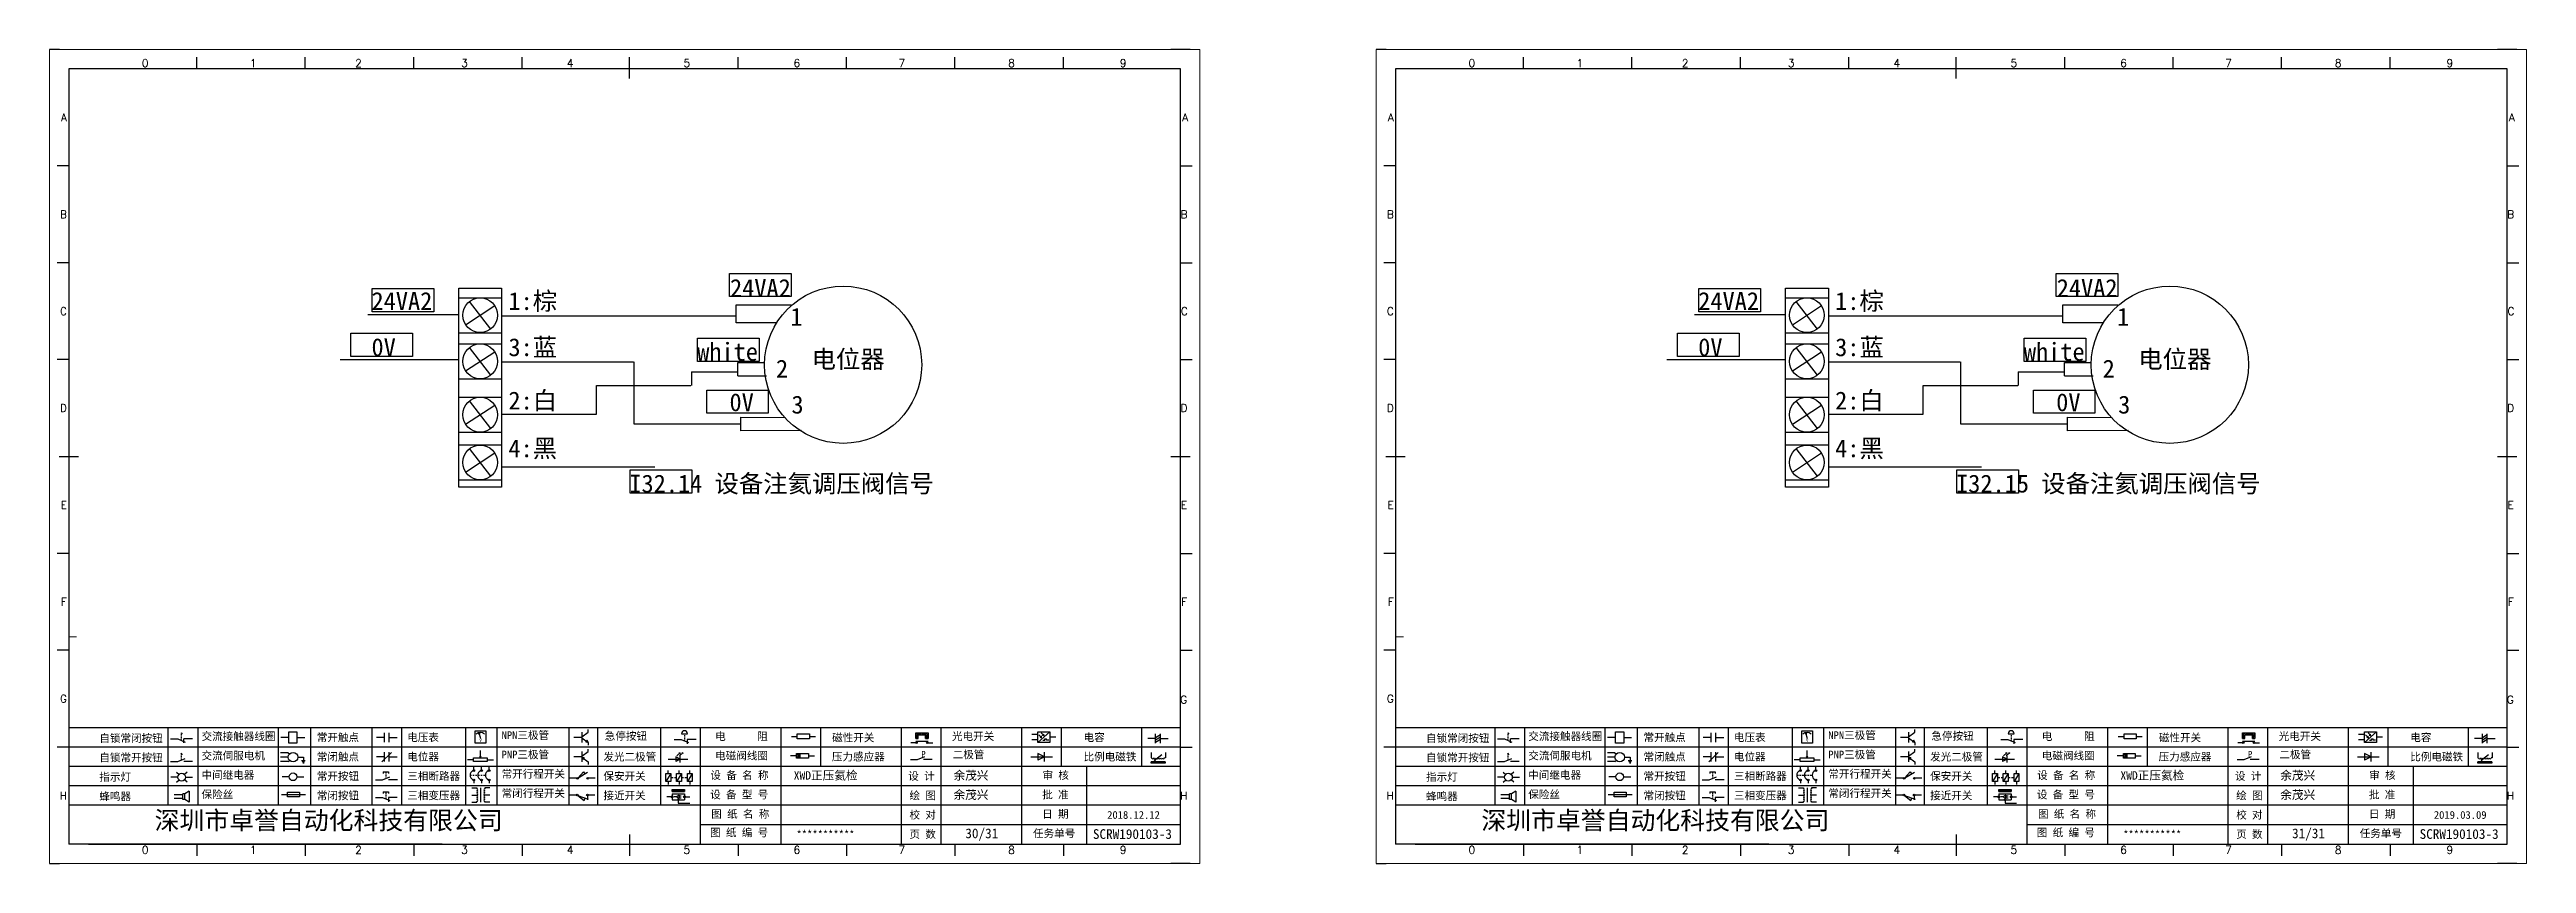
# Model space of a CAD drawing. Header units: millimetres. Extents: x -300 to 54435, y -106 to 60527.
# Drawn here: x 845 to 1484, y 330 to 540 of the extents above; entities that cross this region are included whole.
import ezdxf
from ezdxf.enums import TextEntityAlignment as Align

# ---------------------------------------------------------------- set-up
doc = ezdxf.new("R2010")
doc.units = ezdxf.units.MM
doc.layers.add('AE_BOR', color=1, linetype='Continuous')
doc.styles.get("Standard").update_dxf_attribs({"font": ''})
doc.styles.add('WD', font='romans.shx', dxfattribs={"width": 0.8, "bigfont": 'gbcbig.shx'})
doc.styles.add('汉字', font='')
doc.styles.get('Standard').set_extended_font_data('SimSun')
doc.styles.get('汉字').set_extended_font_data('新宋体')

msp = doc.modelspace()

# ---------------------------------------------------------------- texts
for s, height, p in [('24VA2', 4.6149, (1020.257, 476.016)), ('24VA2', 4.6149, (1362.826, 476.016)), ('24VA2', 4.6149, (927.687, 472.659)), ('1:棕', 4.6149, (963.042, 472.659)), ('24VA2', 4.6149, (1270.257, 472.659)), ('1:棕', 4.6149, (1305.612, 472.659)), ('1', 4.615, (1035.832, 468.585)), ('1', 4.615, (1378.402, 468.585)), ('0V', 4.6149, (927.687, 460.753)), ('3:蓝', 4.6149, (963.042, 460.739)), ('white', 4.6149, (1011.766, 459.572)), ('电位器', 4.6149, (1041.319, 457.666)), ('0V', 4.6149, (1270.257, 460.753)), ('3:蓝', 4.6149, (1305.612, 460.739)), ('white', 4.6149, (1354.335, 459.572)), ('电位器', 4.6149, (1383.888, 457.666)), ('2', 4.615, (1032.125, 455.204)), ('2', 4.615, (1374.694, 455.204)), ('2:白', 4.6149, (963.042, 446.988)), ('0V', 4.6149, (1020.126, 446.541)), ('3', 4.615, (1036.119, 445.93)), ('2:白', 4.6149, (1305.612, 446.988)), ('0V', 4.6149, (1362.695, 446.541)), ('3', 4.615, (1378.689, 445.93)), ('4:黑', 4.6149, (963.042, 434.659)), ('4:黑', 4.6149, (1305.612, 434.659)), ('I32.14 设备注氦调压阀信号', 4.61489, (994.266, 425.553)), ('I32.15 设备注氦调压阀信号', 4.61489, (1336.835, 425.553)), ('30/31', 2.5, (1081.019, 336.36)), ('31/31', 2.5, (1423.588, 336.36))]:
    msp.add_text(s, height=height).set_placement(p)
at = {"color": 7, "char_height": 2, "attachment_point": 1, "style": '汉字'}
for s, insert in [('{\\fKaiTi_GB2312|b0|i0|c134|p49;自锁常闭按钮}', (857.411, 363.163)), ('{\\fKaiTi_GB2312|b0|i0|c134|p49;自锁常开按钮}', (857.411, 358.163)), ('{\\fKaiTi_GB2312|b0|i0|c134|p49;交流接触器线圈}', (883.805, 363.657)), ('{\\fKaiTi_GB2312|b0|i0|c134|p49;交流伺服电机}', (883.805, 358.657)), ('{\\fKaiTi_GB2312|b0|i0|c134|p49;常开触点}', (913.558, 363.37)), ('{\\fKaiTi_GB2312|b0|i0|c134|p49;常闭触点}', (913.558, 358.37)), ('{\\fKaiTi_GB2312|b0|i0|c134|p49;电压表}', (936.918, 363.379)), ('{\\fKaiTi_GB2312|b0|i0|c134|p49;电位器}', (936.918, 358.379)), ('{\\fKaiTi_GB2312|b0|i0|c134|p49;NPN三极管}', (961.284, 363.94)), ('{\\fKaiTi_GB2312|b0|i0|c134|p49;PNP三极管}', (961.284, 358.94)), ('{\\fKaiTi_GB2312|b0|i0|c134|p49;发光二极管}', (987.573, 358.369)), ('{\\fKaiTi_GB2312|b0|i0|c134|p49;急停按钮}', (987.906, 363.728)), ('{\\fKaiTi_GB2312|b0|i0|c134|p49;电      阻}', (1016.413, 363.655)), ('{\\fKaiTi_GB2312|b0|i0|c134|p49;电磁阀线圈}', (1016.413, 358.655)), ('{\\fKaiTi_GB2312|b0|i0|c134|p49;压力感应器}', (1046.57, 358.379)), ('{\\fKaiTi_GB2312|b0|i0|c134|p49;磁性开关}', (1046.623, 363.319)), ('{\\fKaiTi_GB2312|b0|i0|c134|p49;光电开关}', (1077.574, 363.657)), ('{\\fKaiTi_GB2312|b0|i0|c134|p49;二极管}', (1077.756, 358.94)), ('{\\fKaiTi_GB2312|b0|i0|c134|p49;比例电磁铁}', (1111.55, 358.369)), ('{\\fKaiTi_GB2312|b0|i0|c134|p49;电容}', (1111.55, 363.369)), ('{\\fKaiTi_GB2312|b0|i0|c134|p49;自锁常闭按钮}', (1199.98, 363.163)), ('{\\fKaiTi_GB2312|b0|i0|c134|p49;自锁常开按钮}', (1199.98, 358.163)), ('{\\fKaiTi_GB2312|b0|i0|c134|p49;交流接触器线圈}', (1226.374, 363.657)), ('{\\fKaiTi_GB2312|b0|i0|c134|p49;交流伺服电机}', (1226.374, 358.657)), ('{\\fKaiTi_GB2312|b0|i0|c134|p49;常开触点}', (1256.128, 363.37)), ('{\\fKaiTi_GB2312|b0|i0|c134|p49;常闭触点}', (1256.128, 358.37)), ('{\\fKaiTi_GB2312|b0|i0|c134|p49;电压表}', (1279.488, 363.379)), ('{\\fKaiTi_GB2312|b0|i0|c134|p49;电位器}', (1279.488, 358.379)), ('{\\fKaiTi_GB2312|b0|i0|c134|p49;NPN三极管}', (1303.854, 363.94)), ('{\\fKaiTi_GB2312|b0|i0|c134|p49;PNP三极管}', (1303.854, 358.94)), ('{\\fKaiTi_GB2312|b0|i0|c134|p49;发光二极管}', (1330.143, 358.369)), ('{\\fKaiTi_GB2312|b0|i0|c134|p49;急停按钮}', (1330.476, 363.728)), ('{\\fKaiTi_GB2312|b0|i0|c134|p49;电      阻}', (1358.982, 363.655)), ('{\\fKaiTi_GB2312|b0|i0|c134|p49;电磁阀线圈}', (1358.982, 358.655)), ('{\\fKaiTi_GB2312|b0|i0|c134|p49;压力感应器}', (1389.14, 358.379)), ('{\\fKaiTi_GB2312|b0|i0|c134|p49;磁性开关}', (1389.193, 363.319)), ('{\\fKaiTi_GB2312|b0|i0|c134|p49;光电开关}', (1420.143, 363.657)), ('{\\fKaiTi_GB2312|b0|i0|c134|p49;二极管}', (1420.325, 358.94)), ('{\\fKaiTi_GB2312|b0|i0|c134|p49;比例电磁铁}', (1454.119, 358.369)), ('{\\fKaiTi_GB2312|b0|i0|c134|p49;电容}', (1454.119, 363.369)), ('{\\fKaiTi_GB2312|b0|i0|c134|p49;指示灯}', (857.411, 353.163)), ('{\\fKaiTi_GB2312|b0|i0|c134|p49;中间继电器}', (883.805, 353.657)), ('{\\fKaiTi_GB2312|b0|i0|c134|p49;常开按钮}', (913.558, 353.37)), ('{\\fKaiTi_GB2312|b0|i0|c134|p49;三相断路器}', (936.918, 353.379)), ('{\\fKaiTi_GB2312|b0|i0|c134|p49;常开行程开关}', (961.284, 353.94)), ('{\\fKaiTi_GB2312|b0|i0|c134|p49;保安开关}', (987.573, 353.369)), ('{\\fKaiTi_GB2312|b0|i0|c134|p0;设 备 名 称}', (1015.205, 353.604)), ('{\\fKaiTi_GB2312|b0|i0|c134|p0;设 计}', (1066.272, 353.388)), ('{\\fKaiTi_GB2312|b0|i0|c134|p0;审 核}', (1100.94, 353.597)), ('{\\fKaiTi_GB2312|b0|i0|c134|p49;指示灯}', (1199.98, 353.163)), ('{\\fKaiTi_GB2312|b0|i0|c134|p49;中间继电器}', (1226.374, 353.657)), ('{\\fKaiTi_GB2312|b0|i0|c134|p49;常开按钮}', (1256.128, 353.37)), ('{\\fKaiTi_GB2312|b0|i0|c134|p49;三相断路器}', (1279.488, 353.379)), ('{\\fKaiTi_GB2312|b0|i0|c134|p49;常开行程开关}', (1303.854, 353.94)), ('{\\fKaiTi_GB2312|b0|i0|c134|p49;保安开关}', (1330.143, 353.369)), ('{\\fKaiTi_GB2312|b0|i0|c134|p0;设 备 名 称}', (1357.775, 353.604)), ('{\\fKaiTi_GB2312|b0|i0|c134|p0;设 计}', (1408.842, 353.388)), ('{\\fKaiTi_GB2312|b0|i0|c134|p0;审 核}', (1443.51, 353.597)), ('{\\fKaiTi_GB2312|b0|i0|c134|p49;蜂鸣器}', (857.411, 348.163)), ('{\\fKaiTi_GB2312|b0|i0|c134|p49;保险丝}', (883.805, 348.657)), ('{\\fKaiTi_GB2312|b0|i0|c134|p49;常闭按钮}', (913.558, 348.37)), ('{\\fKaiTi_GB2312|b0|i0|c134|p49;三相变压器}', (936.918, 348.379)), ('{\\fKaiTi_GB2312|b0|i0|c134|p49;常闭行程开关}', (961.284, 348.94)), ('{\\fKaiTi_GB2312|b0|i0|c134|p49;接近开关}', (987.573, 348.369)), ('{\\fKaiTi_GB2312|b0|i0|c134|p0;设 备 型 号}', (1015.131, 348.604)), ('{\\fKaiTi_GB2312|b0|i0|c134|p0;绘 图}', (1066.601, 348.388)), ('{\\fKaiTi_GB2312|b0|i0|c134|p0;批 准}', (1100.87, 348.597)), ('{\\fKaiTi_GB2312|b0|i0|c134|p49;蜂鸣器}', (1199.98, 348.163)), ('{\\fKaiTi_GB2312|b0|i0|c134|p49;保险丝}', (1226.374, 348.657)), ('{\\fKaiTi_GB2312|b0|i0|c134|p49;常闭按钮}', (1256.128, 348.37)), ('{\\fKaiTi_GB2312|b0|i0|c134|p49;三相变压器}', (1279.488, 348.379)), ('{\\fKaiTi_GB2312|b0|i0|c134|p49;常闭行程开关}', (1303.854, 348.94)), ('{\\fKaiTi_GB2312|b0|i0|c134|p49;接近开关}', (1330.143, 348.369)), ('{\\fKaiTi_GB2312|b0|i0|c134|p0;设 备 型 号}', (1357.7, 348.604)), ('{\\fKaiTi_GB2312|b0|i0|c134|p0;绘 图}', (1409.17, 348.388)), ('{\\fKaiTi_GB2312|b0|i0|c134|p0;批 准}', (1443.44, 348.597)), ('{\\fKaiTi_GB2312|b0|i0|c134|p0;图 纸 编 号}', (1015.116, 338.82)), ('{\\fKaiTi_GB2312|b0|i0|c134|p0;图 纸 名 称}', (1015.415, 343.604)), ('{\\fKaiTi_GB2312|b0|i0|c134|p0;校 对}', (1066.601, 343.388)), ('{\\fKaiTi_GB2312|b0|i0|c134|p0;日 期}', (1100.87, 343.597)), ('{\\fKaiTi_GB2312|b0|i0|c134|p0;图 纸 编 号}', (1357.686, 338.82)), ('{\\fKaiTi_GB2312|b0|i0|c134|p0;图 纸 名 称}', (1357.984, 343.604)), ('{\\fKaiTi_GB2312|b0|i0|c134|p0;校 对}', (1409.17, 343.388)), ('{\\fKaiTi_GB2312|b0|i0|c134|p0;日 期}', (1443.44, 343.597)), ('{\\fKaiTi_GB2312|b0|i0|c134|p0;页 数}', (1066.601, 338.388)), ('{\\fKaiTi_GB2312|b0|i0|c134|p0;任务单号}', (1098.494, 338.597)), ('{\\fKaiTi_GB2312|b0|i0|c134|p0;页 数}', (1409.17, 338.388)), ('{\\fKaiTi_GB2312|b0|i0|c134|p0;任务单号}', (1441.063, 338.597))]:
    msp.add_mtext(s, dxfattribs=dict(at, insert=insert))
at = {"color": 7}
for s, insert, char_height, width, attachment_point in [('{\\fKaiTi_GB2312|b0|i0|c134|p49;XWD\\fNSimSun|b0|i0|c134|p49;正}压氦检', (1036.698, 353.647), 2.2, 26.57668, 1), ('余茂兴', (1077.984, 353.647), 2.2, 15.31746, 1), ('{\\fKaiTi_GB2312|b0|i0|c134|p49;XWD\\fNSimSun|b0|i0|c134|p49;正}压氦检', (1379.268, 353.647), 2.2, 26.57668, 1), ('余茂兴', (1420.554, 353.647), 2.2, 15.31746, 1), ('余茂兴', (1077.984, 348.647), 2.2, 15.31746, 1), ('余茂兴', (1420.554, 348.647), 2.2, 15.31746, 1), ('{\\fKaiTi_GB2312|b0|i0|c134|p49;2018.12.12}', (1124.446, 342.348), 2, 24.21725, 5), ('{\\fKaiTi_GB2312|b0|i0|c134|p49;2019.03.09}', (1467.016, 342.348), 2, 24.21725, 5)]:
    msp.add_mtext(s, dxfattribs=dict(at, insert=insert, char_height=char_height, width=width, attachment_point=attachment_point))
at = {"color": 7, "lineweight": -2}
for s, insert, char_height, width, attachment_point in [('深圳市卓誉自动化科技有限公司', (871.688, 343.319), 4.70644, 96.11383, 1), ('深圳市卓誉自动化科技有限公司', (1214.257, 343.319), 4.70644, 96.11383, 1), ('{\\C256;***********}', (1044.912, 337.348), 2, 31.04816, 5), ('{\\C256;***********}', (1387.482, 337.348), 2, 31.04816, 5)]:
    msp.add_mtext(s, dxfattribs=dict(at, insert=insert, char_height=char_height, width=width, attachment_point=attachment_point))
at = {"char_height": 2.5, "attachment_point": 1}
for insert in [(1113.958, 338.682), (1456.527, 338.682)]:
    msp.add_mtext_dynamic_manual_height_columns('SCRW190103-3', width=16.39674, gutter_width=12.5, heights=[0], dxfattribs=dict(at, insert=insert))
at = {"layer": 'AE_BOR', "color": 7, "style": 'WD'}
for s, p in [('0', (869.221, 535.348)), ('1', (897.147, 535.348)), ('2', (924.297, 535.348)), ('3', (951.696, 535.348)), ('4', (978.997, 535.348)), ('5', (1009.146, 535.348)), ('6', (1037.491, 535.348)), ('7', (1064.589, 535.348)), ('8', (1092.919, 535.348)), ('9', (1121.783, 535.348)), ('0', (1211.791, 535.348)), ('1', (1239.716, 535.348)), ('2', (1266.866, 535.348)), ('3', (1294.266, 535.348)), ('4', (1321.567, 535.348)), ('5', (1351.716, 535.348)), ('6', (1380.061, 535.348)), ('7', (1407.158, 535.348)), ('8', (1435.488, 535.348)), ('9', (1464.352, 535.348)), ('0', (869.221, 332.348)), ('1', (897.147, 332.348)), ('2', (924.297, 332.348)), ('3', (951.696, 332.348)), ('4', (978.997, 332.348)), ('5', (1009.146, 332.348)), ('6', (1037.491, 332.348)), ('7', (1064.589, 332.348)), ('8', (1092.919, 332.348)), ('9', (1121.783, 332.348)), ('0', (1211.791, 332.348)), ('1', (1239.716, 332.348)), ('2', (1266.866, 332.348)), ('3', (1294.266, 332.348)), ('4', (1321.567, 332.348)), ('5', (1351.716, 332.348)), ('6', (1380.061, 332.348)), ('7', (1407.158, 332.348)), ('8', (1435.488, 332.348)), ('9', (1464.352, 332.348))]:
    msp.add_text(s, height=2, dxfattribs=at).set_placement(p, align=Align.CENTER)
for s, p in [('A', (849.055, 522.348)), ('A', (1138.578, 522.348)), ('A', (1191.624, 522.348)), ('A', (1481.148, 522.348)), ('B', (849.055, 497.348)), ('B', (1138.388, 497.348)), ('B', (1191.624, 497.348)), ('B', (1480.957, 497.348)), ('C', (849.055, 472.348)), ('C', (1138.483, 472.348)), ('C', (1191.624, 472.348)), ('C', (1481.053, 472.348)), ('D', (849.055, 447.348)), ('D', (1138.388, 447.348)), ('D', (1191.624, 447.348)), ('D', (1480.957, 447.348)), ('E', (849.055, 422.348)), ('E', (1138.293, 422.348)), ('E', (1191.624, 422.348)), ('E', (1480.862, 422.348)), ('F', (849.055, 397.348)), ('F', (1138.293, 397.348)), ('F', (1138.293, 397.348)), ('F', (1191.624, 397.348)), ('F', (1480.862, 397.348)), ('F', (1480.862, 397.348)), ('G', (849.055, 372.348)), ('G', (1138.293, 372.129)), ('G', (1191.624, 372.348)), ('G', (1480.862, 372.129)), ('H', (849.055, 347.348)), ('H', (1138.388, 347.348)), ('H', (1191.624, 347.348)), ('H', (1480.957, 347.348))]:
    msp.add_text(s, height=2, dxfattribs=at).set_placement(p, align=Align.MIDDLE_RIGHT)

# ---------------------------------------------------------------- blocks, each defined once
blk = doc.blocks.new('磁性开关')
at = {"linetype": 'ByBlock'}
h = blk.add_hatch(dxfattribs=at)
h.set_pattern_fill('ANSI31', color=256, scale=0.1, style=0)
h.paths.add_polyline_path([(-1910.88, -776.69), (-1910.88, -775.29), (-1907.69, -775.29), (-1907.69, -776.69), (-1908.31, -776.69), (-1908.31, -775.79), (-1910.25, -775.79), (-1910.25, -776.69)])
for p, q in [((-1910.91, -777.81), (-1912.09, -777.81)), ((-1910.88, -776.69), (-1910.88, -775.29)), ((-1910.88, -775.29), (-1907.69, -775.29)), ((-1910.88, -776.69), (-1910.25, -776.69)), ((-1910.88, -777.39), (-1907.69, -777.39)), ((-1910.25, -776.69), (-1910.25, -775.79)), ((-1910.25, -775.79), (-1908.31, -775.79)), ((-1908.31, -776.69), (-1908.31, -775.79)), ((-1908.31, -776.69), (-1907.69, -776.69)), ((-1907.69, -775.29), (-1907.69, -776.69)), ((-1907.66, -777.81), (-1906.48, -777.81))]:
    blk.add_line(p, q, dxfattribs=at)
for centre in [(-1910.68, -777.81), (-1907.88, -777.81)]:
    blk.add_circle(centre, 0.225, dxfattribs=at)
blk = doc.blocks.new('*U4')
at = {"linetype": 'ByBlock'}
for p, q in [((-1911.92, -782.07), (-1910.06, -782.07)), ((-1910.06, -782.07), (-1908.18, -782.88)), ((-1909.23, -780.45), (-1909.23, -780.67)), ((-1909.23, -780.45), (-1908.92, -780.84)), ((-1909.23, -780.84), (-1909.23, -781.05)), ((-1909.23, -781.23), (-1909.23, -781.44)), ((-1909.23, -781.61), (-1909.23, -781.83)), ((-1909.23, -782), (-1909.23, -782.21)), ((-1909.23, -782.38), (-1909.23, -782.43)), ((-1908.52, -783.07), (-1908.52, -782.07)), ((-1906.25, -782.07), (-1908.52, -782.07))]:
    blk.add_line(p, q, dxfattribs=at)
blk = doc.blocks.new('*U6')
at = {"linetype": 'ByBlock'}
for p, q in [((-1911.92, -792.89), (-1910.06, -792.89)), ((-1910.06, -792.89), (-1908.18, -792.08)), ((-1908.88, -791.17), (-1909.23, -790.71)), ((-1909.23, -790.71), (-1909.23, -790.92)), ((-1909.23, -791.09), (-1909.23, -791.31)), ((-1909.23, -791.48), (-1909.23, -791.69)), ((-1909.23, -791.86), (-1909.23, -792.08)), ((-1909.23, -792.25), (-1909.23, -792.47)), ((-1906.25, -792.89), (-1908.52, -792.89))]:
    blk.add_line(p, q, dxfattribs=at)
blk = doc.blocks.new('蜂鸣器')
at = {"linetype": 'ByBlock'}
for p, q in [((-1908.8, -796.48), (-1911.01, -796.48)), ((-1908.8, -797.46), (-1911.01, -797.46)), ((-1908.25, -796.26), (-1908.8, -796.26)), ((-1908.8, -797.68), (-1908.8, -796.26)), ((-1908.25, -797.68), (-1908.8, -797.68)), ((-1907.17, -795.53), (-1908.25, -796.26)), ((-1908.25, -797.68), (-1908.25, -796.26)), ((-1907.17, -798.41), (-1908.25, -797.68)), ((-1907.17, -795.53), (-1907.17, -798.41))]:
    blk.add_line(p, q, dxfattribs=at)
blk = doc.blocks.new('指示灯')
at = {"linetype": 'ByBlock'}
for p, q in [((-1854.25, -776.92), (-1856.06, -776.92)), ((-1854.62, -775.59), (-1853.97, -776.23)), ((-1854.62, -778.25), (-1853.97, -777.61)), ((-1851.9, -775.59), (-1852.54, -776.23)), ((-1851.9, -778.25), (-1852.54, -777.61)), ((-1852.26, -776.92), (-1850.45, -776.92))]:
    blk.add_line(p, q, dxfattribs=at)
blk.add_circle((-1853.26, -776.92), 0.992, dxfattribs=at)
blk = doc.blocks.new('光电开关')
at = {"linetype": 'ByBlock'}
h = blk.add_hatch(dxfattribs=at)
h.set_pattern_fill('ANSI31', color=256, scale=0.01, style=0)
h.set_pattern_definition([(45, (0.172267, 0), (-0.0224506403, 0.0224506403), [])])
h.paths.add_polyline_path([(-1882.44, -776.34), (-1882.5, -775.91), (-1882.68, -776.07)])
h.paths.add_polyline_path([(-1882.86, -776.23), (-1882.44, -776.34), (-1882.68, -776.07)])
h.paths.add_polyline_path([(-1883.05, -776.88), (-1883.11, -776.45), (-1883.29, -776.61)])
h.paths.add_polyline_path([(-1883.47, -776.77), (-1883.05, -776.88), (-1883.29, -776.61)])
for p, q in [((-1884.01, -775.96), (-1885.56, -775.96)), ((-1884.01, -777.39), (-1885.56, -777.39)), ((-1880.91, -775.3), (-1884.01, -778.05)), ((-1883.75, -776.09), (-1883.05, -776.88)), ((-1883.11, -776.45), (-1883.47, -776.77)), ((-1883.05, -776.88), (-1883.47, -776.77)), ((-1883.14, -775.55), (-1882.44, -776.34)), ((-1883.05, -776.88), (-1883.11, -776.45)), ((-1882.5, -775.91), (-1882.86, -776.23)), ((-1882.44, -776.34), (-1882.86, -776.23)), ((-1882.78, -777.47), (-1882.23, -777.47)), ((-1882.44, -776.34), (-1882.5, -775.91)), ((-1882.23, -777.47), (-1882.23, -777.14)), ((-1882.23, -777.14), (-1881.78, -777.14)), ((-1881.78, -777.47), (-1881.78, -777.14)), ((-1881.23, -777.47), (-1881.78, -777.47)), ((-1879.37, -776.67), (-1880.91, -776.67))]:
    blk.add_line(p, q, dxfattribs=at)
blk.add_lwpolyline([(-1884.01, -775.3), (-1880.91, -775.3), (-1880.91, -778.05), (-1884.01, -778.05)], close=True, dxfattribs=at)
blk = doc.blocks.new('交流接触器线圈')
at = {"linetype": 'ByBlock'}
for p, q in [((-1880.82, -781.77), (-1882.87, -781.77)), ((-1878.72, -781.77), (-1876.67, -781.77))]:
    blk.add_line(p, q, dxfattribs=at)
blk.add_lwpolyline([(-1880.82, -780.28), (-1878.72, -780.28), (-1878.72, -783.26), (-1880.82, -783.26)], close=True, dxfattribs=at)
blk = doc.blocks.new('交流伺服电机')
at = {"linetype": 'ByBlock'}
for p, q in [((-1880.97, -785.75), (-1882.94, -785.75)), ((-1880.97, -785.75), (-1880.65, -786.03)), ((-1880.97, -786.85), (-1882.94, -786.85)), ((-1880.97, -787.94), (-1882.94, -787.94)), ((-1880.97, -787.94), (-1880.65, -787.67)), ((-1878.49, -786.85), (-1877.07, -786.85)), ((-1877.54, -787.72), (-1876.59, -787.72)), ((-1877.38, -788.01), (-1876.75, -788.01)), ((-1877.23, -788.29), (-1876.9, -788.29)), ((-1877.07, -786.85), (-1877.07, -787.72))]:
    blk.add_line(p, q, dxfattribs=at)
blk.add_circle((-1879.73, -786.85), 1.24, dxfattribs=at)
blk = doc.blocks.new('中间继电器')
at = {"linetype": 'ByBlock'}
for p, q in [((-1880.72, -791.92), (-1882.54, -791.92)), ((-1878.74, -791.92), (-1876.92, -791.92))]:
    blk.add_line(p, q, dxfattribs=at)
blk.add_circle((-1879.73, -791.92), 0.992, dxfattribs=at)
blk = doc.blocks.new('保险丝')
at = {"linetype": 'ByBlock'}
blk.add_line((-1882.72, -796.49), (-1876.55, -796.49), dxfattribs=at)
blk.add_lwpolyline([(-1881.2, -795.86), (-1878.06, -795.86), (-1878.06, -797.12), (-1881.2, -797.12)], close=True, dxfattribs=at)
blk = doc.blocks.new('常开按钮')
at = {"linetype": 'ByBlock'}
for p, q in [((-1909.9, -785.68), (-1908.56, -785.68)), ((-1909.9, -785.68), (-1909.9, -786.07)), ((-1909.23, -785.68), (-1909.23, -785.89)), ((-1909.23, -786.06), (-1909.23, -786.28)), ((-1909.23, -786.45), (-1909.23, -786.67)), ((-1908.56, -785.68), (-1908.56, -786.07)), ((-1911.92, -787.73), (-1910.06, -787.73)), ((-1910.06, -787.73), (-1908.18, -786.93)), ((-1909.23, -786.84), (-1909.23, -787.05)), ((-1909.23, -787.22), (-1909.23, -787.38)), ((-1906.25, -787.73), (-1908.52, -787.73))]:
    blk.add_line(p, q, dxfattribs=at)
blk = doc.blocks.new('常开触点')
at = {"linetype": 'ByBlock'}
for p, q in [((-1853.82, -781.77), (-1855.88, -781.77)), ((-1853.82, -782.99), (-1853.82, -780.56)), ((-1852.6, -782.99), (-1852.6, -780.56)), ((-1852.6, -781.77), (-1850.55, -781.77))]:
    blk.add_line(p, q, dxfattribs=at)
blk = doc.blocks.new('常闭触点')
at = {"linetype": 'ByBlock'}
for p, q in [((-1852.01, -785.66), (-1854.43, -788.1)), ((-1853.82, -787.99), (-1853.82, -785.56)), ((-1852.6, -787.99), (-1852.6, -785.56)), ((-1853.82, -786.77), (-1855.88, -786.77)), ((-1852.6, -786.77), (-1850.55, -786.77))]:
    blk.add_line(p, q, dxfattribs=at)
blk = doc.blocks.new('常闭按钮')
at = {"linetype": 'ByBlock'}
for p, q in [((-1856.13, -792.28), (-1854.28, -792.28)), ((-1854.28, -792.28), (-1852.4, -793.09)), ((-1854.11, -790.83), (-1852.77, -790.83)), ((-1854.11, -790.83), (-1854.11, -791.22)), ((-1853.44, -790.83), (-1853.44, -791.04)), ((-1853.44, -791.21), (-1853.44, -791.43)), ((-1853.44, -791.6), (-1853.44, -791.82)), ((-1853.44, -791.99), (-1853.44, -792.2)), ((-1853.44, -792.37), (-1853.44, -792.53)), ((-1852.77, -790.83), (-1852.77, -791.22)), ((-1850.47, -792.28), (-1852.73, -792.28)), ((-1852.73, -792.28), (-1852.73, -793.43))]:
    blk.add_line(p, q, dxfattribs=at)
blk = doc.blocks.new('电磁阀线圈')
at = {"linetype": 'ByBlock'}
for p, q in [((-1854.61, -796.54), (-1856.17, -796.54)), ((-1854.61, -795.92), (-1853.75, -797.16)), ((-1853.75, -795.92), (-1854.61, -797.16)), ((-1853.75, -795.92), (-1853.75, -797.16)), ((-1851.53, -796.54), (-1849.97, -796.54))]:
    blk.add_line(p, q, dxfattribs=at)
blk.add_lwpolyline([(-1854.61, -795.92), (-1851.53, -795.92), (-1851.53, -797.16), (-1854.61, -797.16)], close=True, dxfattribs=at)
blk = doc.blocks.new('电压表')
at = {"linetype": 'ByBlock'}
for p, q in [((-1814.84, -780.75), (-1814.91, -781.13)), ((-1814.6, -781.05), (-1814.91, -781.13)), ((-1814.84, -780.75), (-1814.46, -782.26)), ((-1814.84, -780.75), (-1814.6, -781.05))]:
    blk.add_line(p, q, dxfattribs=at)
blk.add_lwpolyline([(-1815.84, -780.34), (-1813.07, -780.34), (-1813.07, -783.49), (-1815.84, -783.49)], close=True, dxfattribs=at)
blk.add_arc((-1814.46, -782.26), 1.56, 46.83135, 133.16865, dxfattribs=at)
at = {"linetype": 'ByBlock', "insert": (-1814.7, -782.39), "char_height": 0.75, "width": 0.6768, "attachment_point": 1}
blk.add_mtext('V', dxfattribs=at)
blk = doc.blocks.new('电位器')
at = {"linetype": 'ByBlock'}
for p, q in [((-1814.45, -787.3), (-1814.45, -785.39)), ((-1816.21, -787.75), (-1817.79, -787.75)), ((-1814.45, -787.3), (-1814.62, -786.96)), ((-1814.62, -786.96), (-1814.27, -786.96)), ((-1814.45, -787.3), (-1814.27, -786.96)), ((-1812.68, -787.75), (-1811.1, -787.75))]:
    blk.add_line(p, q, dxfattribs=at)
blk.add_lwpolyline([(-1816.21, -787.3), (-1812.68, -787.3), (-1812.68, -788.2), (-1816.21, -788.2)], close=True, dxfattribs=at)
blk = doc.blocks.new('三相断路器')
at = {"linetype": 'ByBlock'}
for p, q in [((-1817.14, -791.74), (-1816.72, -791.74)), ((-1816.45, -791.74), (-1816.03, -791.74)), ((-1816.17, -790.33), (-1816.17, -789.7)), ((-1815.76, -791.74), (-1815.34, -791.74)), ((-1815.07, -791.74), (-1814.65, -791.74)), ((-1814.38, -791.74), (-1813.96, -791.74)), ((-1814.17, -790.33), (-1814.17, -789.7)), ((-1813.69, -791.74), (-1813.27, -791.74)), ((-1812.18, -790.33), (-1812.18, -789.7)), ((-1816.17, -793.19), (-1816.17, -793.83)), ((-1814.17, -793.19), (-1814.17, -793.83)), ((-1812.18, -793.19), (-1812.18, -793.83))]:
    blk.add_line(p, q, dxfattribs=at)
for centre in [(-1816.17, -790.55), (-1816.17, -792.98), (-1814.17, -790.55), (-1814.17, -792.98), (-1812.18, -790.55), (-1812.18, -792.98)]:
    blk.add_circle(centre, 0.219, dxfattribs=at)
for centre in [(-1815.81, -791.74), (-1813.82, -791.74), (-1811.83, -791.74)]:
    blk.add_arc(centre, 1.32, 115.57905, 244.42095, dxfattribs=at)
blk = doc.blocks.new('三相变压器')
at = {"linetype": 'ByBlock'}
for p, q in [((-1816.69, -795.03), (-1815.37, -795.03)), ((-1816.69, -796.87), (-1815.37, -796.87)), ((-1816.69, -798.71), (-1815.37, -798.71)), ((-1815.37, -795.03), (-1815.37, -795.24)), ((-1815.37, -798.71), (-1815.37, -798.5)), ((-1814.34, -798.7), (-1814.34, -795.04)), ((-1812, -795.03), (-1813.32, -795.03)), ((-1813.32, -795.03), (-1813.32, -795.24)), ((-1812, -796.87), (-1813.32, -796.87)), ((-1813.32, -798.71), (-1813.32, -798.5)), ((-1812, -798.71), (-1813.32, -798.71))]:
    blk.add_line(p, q, dxfattribs=at)
for centre, start, end in [((-1815.37, -795.51), 270, 90), ((-1815.37, -796.06), 270, 90), ((-1815.37, -796.6), 270, 90), ((-1815.37, -797.14), 270, 90), ((-1815.37, -797.68), 270, 90), ((-1815.37, -798.23), 270, 90), ((-1813.32, -795.51), 90, 270), ((-1813.32, -796.06), 90, 270), ((-1813.32, -796.6), 90, 270), ((-1813.32, -797.14), 90, 270), ((-1813.32, -797.68), 90, 270), ((-1813.32, -798.23), 90, 270)]:
    blk.add_arc(centre, 0.271, start, end, dxfattribs=at)
blk = doc.blocks.new('压力感应器')
at = {"linetype": 'ByBlock'}
for p, q in [((-1817.44, -777.73), (-1815.59, -777.73)), ((-1815.59, -777.73), (-1813.71, -776.93)), ((-1811.78, -777.73), (-1814.05, -777.73))]:
    blk.add_line(p, q, dxfattribs=at)
at = {"linetype": 'ByBlock', "insert": (-1814.65, -775.48), "char_height": 1.68, "width": 1.2242, "attachment_point": 1}
blk.add_mtext('{\\fNSimSun|b0|i0|c134|p49;P}', dxfattribs=at)
blk = doc.blocks.new('二极管')
at = {"linetype": 'ByBlock'}
for p, q in [((-1787.52, -776.77), (-1781.92, -776.77)), ((-1783.97, -776.77), (-1785.69, -775.9)), ((-1785.69, -775.9), (-1785.69, -777.65)), ((-1783.97, -776.77), (-1785.69, -777.65)), ((-1783.97, -777.99), (-1783.97, -775.56))]:
    blk.add_line(p, q, dxfattribs=at)
blk = doc.blocks.new('NPN三极管')
at = {"linetype": 'ByBlock'}
for p, q in [((-1784.15, -780.66), (-1784.15, -779.98)), ((-1785.73, -781.97), (-1787.81, -781.97)), ((-1785.73, -780.61), (-1785.73, -783.32)), ((-1785.73, -781.82), (-1784.15, -780.66)), ((-1785.73, -782.11), (-1784.15, -783.27)), ((-1784.41, -782.73), (-1784.74, -783.18)), ((-1784.15, -783.27), (-1784.74, -783.18)), ((-1784.15, -783.27), (-1784.41, -782.73)), ((-1784.15, -783.27), (-1784.15, -783.96))]:
    blk.add_line(p, q, dxfattribs=at)
blk = doc.blocks.new('PNP三极管')
at = {"linetype": 'ByBlock'}
for p, q in [((-1784.9, -785.38), (-1784.9, -788.09)), ((-1784.9, -786.59), (-1783.32, -785.43)), ((-1783.32, -785.43), (-1783.32, -784.75)), ((-1784.9, -786.74), (-1786.98, -786.74)), ((-1784.9, -786.88), (-1783.32, -788.04)), ((-1784.9, -786.88), (-1784.31, -786.97)), ((-1784.9, -786.88), (-1784.64, -787.42)), ((-1784.31, -786.97), (-1784.64, -787.42)), ((-1783.32, -788.04), (-1783.32, -788.73))]:
    blk.add_line(p, q, dxfattribs=at)
blk = doc.blocks.new('常开行程开关')
at = {"linetype": 'ByBlock'}
for p, q in [((-1786.29, -792.3), (-1788.01, -792.3)), ((-1785.89, -792.17), (-1784.52, -790.62)), ((-1785.89, -792.17), (-1783.43, -790.72)), ((-1784.52, -790.62), (-1784.19, -791.17)), ((-1781.48, -792.3), (-1783.21, -792.3))]:
    blk.add_line(p, q, dxfattribs=at)
for centre in [(-1786.07, -792.3), (-1783.42, -792.3)]:
    blk.add_circle(centre, 0.219, dxfattribs=at)
blk = doc.blocks.new('常闭行程开关')
at = {"linetype": 'ByBlock'}
for p, q in [((-1786.34, -796.62), (-1788.07, -796.62)), ((-1785.93, -796.72), (-1783.25, -797.7)), ((-1785.93, -796.72), (-1784.3, -798)), ((-1784.3, -798), (-1784.08, -797.4)), ((-1783.48, -796.84), (-1783.48, -797.85)), ((-1781.54, -796.62), (-1783.26, -796.62))]:
    blk.add_line(p, q, dxfattribs=at)
for centre in [(-1786.12, -796.62), (-1783.48, -796.62)]:
    blk.add_circle(centre, 0.219, dxfattribs=at)
blk = doc.blocks.new('电容')
at = {"linetype": 'ByBlock'}
for p, q in [((-1756.08, -781.77), (-1758.13, -781.77)), ((-1756.08, -782.99), (-1756.08, -780.56)), ((-1754.86, -780.79), (-1756.08, -781.55)), ((-1754.86, -781.44), (-1756.08, -782.2)), ((-1754.86, -781.99), (-1756.08, -782.75)), ((-1754.86, -782.99), (-1754.86, -780.56)), ((-1754.86, -781.77), (-1752.81, -781.77))]:
    blk.add_line(p, q, dxfattribs=at)
blk = doc.blocks.new('发光二极管')
at = {"linetype": 'ByBlock'}
for p, q in [((-1754.84, -786.77), (-1756.04, -786.16)), ((-1756.04, -786.16), (-1756.04, -787.39)), ((-1755.78, -785.92), (-1754.89, -785.14)), ((-1754.89, -785.14), (-1755.2, -785.22)), ((-1755.2, -785.22), (-1755.01, -785.43)), ((-1755.08, -785.92), (-1754.18, -785.14)), ((-1754.89, -785.14), (-1755.01, -785.43)), ((-1754.84, -787.63), (-1754.84, -785.92)), ((-1754.18, -785.14), (-1754.49, -785.22)), ((-1754.49, -785.22), (-1754.31, -785.43)), ((-1754.18, -785.14), (-1754.31, -785.43)), ((-1758.01, -786.77), (-1752.89, -786.77)), ((-1754.84, -786.77), (-1756.04, -787.39))]:
    blk.add_line(p, q, dxfattribs=at)
blk = doc.blocks.new('比例电磁阀')
at = {"linetype": 'ByBlock'}
for p, q in [((-1757.26, -775.38), (-1757.26, -776.71)), ((-1757.26, -776.71), (-1757.05, -776.71)), ((-1753.6, -777.73), (-1757.25, -777.73)), ((-1757.25, -778.13), (-1757.25, -777.73)), ((-1753.6, -778.13), (-1757.25, -778.13)), ((-1754.5, -775.98), (-1756.35, -777.44)), ((-1756.35, -777.44), (-1756.25, -777.25)), ((-1756.35, -777.44), (-1756.15, -777.38)), ((-1756.15, -777.38), (-1756.25, -777.25)), ((-1753.58, -776.71), (-1753.8, -776.71)), ((-1753.6, -777.73), (-1753.6, -778.13)), ((-1753.58, -775.38), (-1753.58, -776.71))]:
    blk.add_line(p, q, dxfattribs=at)
for centre in [(-1756.78, -776.71), (-1756.24, -776.71), (-1755.7, -776.71), (-1755.15, -776.71), (-1754.61, -776.71), (-1754.07, -776.71)]:
    blk.add_arc(centre, 0.271, 180, 0, dxfattribs=at)
blk = doc.blocks.new('保安开关')
at = {"linetype": 'ByBlock'}
for p, q in [((-1757.33, -790.79), (-1758.6, -792.81)), ((-1757.96, -790.79), (-1757.96, -789.97)), ((-1757.96, -792.81), (-1757.96, -793.62)), ((-1757.33, -791.8), (-1756.72, -791.8)), ((-1756.35, -791.8), (-1755.89, -791.8)), ((-1754.54, -790.79), (-1755.81, -792.81)), ((-1755.17, -790.79), (-1755.17, -789.97)), ((-1755.17, -792.81), (-1755.17, -793.62)), ((-1754.52, -791.8), (-1754.06, -791.8)), ((-1753.69, -791.8), (-1753.08, -791.8)), ((-1751.75, -790.79), (-1753.02, -792.81)), ((-1752.39, -790.79), (-1752.39, -789.97)), ((-1752.39, -792.81), (-1752.39, -793.62))]:
    blk.add_line(p, q, dxfattribs=at)
for points in [[(-1758.6, -790.79), (-1757.33, -790.79), (-1757.33, -792.81), (-1758.6, -792.81)], [(-1755.81, -790.79), (-1754.54, -790.79), (-1754.54, -792.81), (-1755.81, -792.81)], [(-1753.02, -790.79), (-1751.75, -790.79), (-1751.75, -792.81), (-1753.02, -792.81)]]:
    blk.add_lwpolyline(points, close=True, dxfattribs=at)
blk = doc.blocks.new('接近开关')
at = {"linetype": 'ByBlock'}
h = blk.add_hatch(dxfattribs=at)
h.set_pattern_fill('ANSI31', color=256, scale=0.01, style=0)
h.set_pattern_definition([(45, (-89.131516, -30.795668), (-0.0224506403, 0.0224506403), [])])
h.paths.add_polyline_path([(-1516.96, -1123.35), (-1516.96, -1122.85), (-1513.76, -1122.85), (-1513.76, -1123.35)])
for p, q in [((-1517.18, -1124.71), (-1518.36, -1124.71)), ((-1516.96, -1123.35), (-1516.96, -1122.85)), ((-1516.96, -1122.85), (-1513.76, -1122.85)), ((-1516.96, -1123.35), (-1513.76, -1123.35)), ((-1516.96, -1123.95), (-1513.76, -1123.95)), ((-1516.96, -1123.95), (-1516.96, -1125.47)), ((-1516.96, -1125.47), (-1513.76, -1125.47)), ((-1515.91, -1124.71), (-1516.45, -1124.71)), ((-1515.11, -1124.31), (-1515.91, -1124.71)), ((-1515.11, -1125.11), (-1515.91, -1124.71)), ((-1515.33, -1124.53), (-1515.17, -1124.53)), ((-1515.33, -1124.88), (-1515.17, -1124.88)), ((-1515.25, -1124.45), (-1515.25, -1124.61)), ((-1515.11, -1124.31), (-1515.11, -1125.11)), ((-1515.11, -1124.48), (-1514.58, -1124.48)), ((-1515.11, -1124.94), (-1514.58, -1124.94)), ((-1513.76, -1122.85), (-1513.76, -1123.35)), ((-1513.76, -1123.95), (-1513.76, -1125.47)), ((-1513.54, -1124.71), (-1512.36, -1124.71)), ((-1515.36, -1125.69), (-1515.36, -1126.36)), ((-1515.36, -1126.36), (-1512.36, -1126.36))]:
    blk.add_line(p, q, dxfattribs=at)
for centre in [(-1516.96, -1124.71), (-1515.36, -1125.47), (-1513.76, -1124.71)]:
    blk.add_circle(centre, 0.225, dxfattribs=at)
blk = doc.blocks.new('电阻')
at = {"linetype": 'ByBlock'}
for p, q in [((-3.09, 0), (-1.57, 0)), ((1.57, 0), (3.09, 0))]:
    blk.add_line(p, q, dxfattribs=at)
blk.add_lwpolyline([(-1.57, 0.63), (1.57, 0.63), (1.57, -0.63), (-1.57, -0.63)], close=True, dxfattribs=at)
blk = doc.blocks.new('急停按钮')
at = {"linetype": 'ByBlock'}
for p, q in [((-1.86, 0), (0, 0)), ((0, 0), (1.88, -0.81)), ((0.06, 1.45), (1.61, 1.45)), ((0.83, 1.45), (0.83, 1.24)), ((0.83, 1.07), (0.83, 0.85)), ((0.83, 0.68), (0.83, 0.47)), ((0.83, 0.29), (0.83, 0.08)), ((3.81, 0), (1.54, 0)), ((1.54, 0), (1.54, -1.15)), ((0.83, -0.09), (0.83, -0.24))]:
    blk.add_line(p, q, dxfattribs=at)
blk.add_arc((0.83, 1.45), 0.774, 0, 180)

# ---------------------------------------------------------------- linework, layer by layer
at = {"color": 7}
for p, q in [((1136.555, 534.848), (849.555, 534.848)), ((849.555, 534.848), (849.555, 334.848)), ((1136.555, 334.848), (1136.555, 534.848)), ((1479.124, 534.848), (1192.124, 534.848)), ((1192.124, 534.848), (1192.124, 334.848)), ((1479.124, 334.848), (1479.124, 534.848)), ((854.585, 334.848), (1134.085, 334.848)), ((975.351, 334.848), (1035.301, 334.848)), ((1035.301, 334.848), (1104.087, 334.848)), ((1197.154, 334.848), (1476.654, 334.848)), ((1317.921, 334.848), (1377.871, 334.848)), ((1377.871, 334.848), (1446.656, 334.848))]:
    msp.add_line(p, q, dxfattribs=at)
at = {"color": 1}
for p, q in [((1020.14, 476.092), (1020.14, 482.054)), ((1020.14, 482.054), (1036.037, 482.054)), ((1036.037, 482.054), (1036.037, 476.092)), ((1362.709, 476.092), (1362.709, 482.054)), ((1362.709, 482.054), (1378.607, 482.054)), ((1378.607, 482.054), (1378.607, 476.092)), ((927.87, 472.201), (927.87, 478.162)), ((927.87, 478.162), (943.768, 478.162)), ((943.768, 478.162), (943.768, 472.201)), ((1036.037, 476.092), (1020.14, 476.092)), ((1270.44, 472.201), (1270.44, 478.162)), ((1270.44, 478.162), (1286.337, 478.162)), ((1286.337, 478.162), (1286.337, 472.201)), ((1378.607, 476.092), (1362.709, 476.092)), ((943.768, 472.201), (927.87, 472.201)), ((1286.337, 472.201), (1270.44, 472.201)), ((922.357, 460.687), (922.357, 466.649)), ((922.357, 466.649), (938.255, 466.649)), ((938.255, 460.687), (922.357, 460.687)), ((938.255, 466.649), (938.255, 460.687)), ((1011.87, 459.39), (1011.87, 465.351)), ((1011.87, 465.351), (1027.767, 465.351)), ((1027.767, 465.351), (1027.767, 459.39)), ((1264.926, 460.687), (1264.926, 466.649)), ((1264.926, 466.649), (1280.824, 466.649)), ((1280.824, 460.687), (1264.926, 460.687)), ((1280.824, 466.649), (1280.824, 460.687)), ((1354.439, 459.39), (1354.439, 465.351)), ((1354.439, 465.351), (1370.337, 465.351)), ((1370.337, 465.351), (1370.337, 459.39)), ((1027.767, 459.39), (1011.87, 459.39)), ((1370.337, 459.39), (1354.439, 459.39)), ((1014.245, 446.011), (1014.245, 451.973)), ((1014.245, 451.973), (1030.142, 451.973)), ((1030.142, 451.973), (1030.142, 446.011)), ((1356.814, 446.011), (1356.814, 451.973)), ((1356.814, 451.973), (1372.712, 451.973)), ((1372.712, 451.973), (1372.712, 446.011)), ((1030.142, 446.011), (1014.245, 446.011)), ((1372.712, 446.011), (1356.814, 446.011)), ((994.461, 425.417), (994.461, 431.379)), ((994.461, 431.379), (1010.359, 431.379)), ((1010.359, 431.379), (1010.359, 425.417)), ((1337.03, 425.417), (1337.03, 431.379)), ((1337.03, 431.379), (1352.928, 431.379)), ((1352.928, 431.379), (1352.928, 425.417)), ((1010.359, 425.417), (994.461, 425.417)), ((1352.928, 425.417), (1337.03, 425.417))]:
    msp.add_line(p, q, dxfattribs=at)
for p, q in [((950.199, 478.277), (961.295, 478.277)), ((950.199, 426.935), (950.199, 478.277)), ((950.27, 475.813), (961.295, 475.813)), ((951.999, 468.82), (959.496, 473.8)), ((958.48, 467.735), (953.015, 474.885)), ((959.496, 473.8), (959.496, 473.8)), ((961.295, 478.277), (961.295, 426.935)), ((1292.769, 478.277), (1303.865, 478.277)), ((1292.769, 426.935), (1292.769, 478.277)), ((1292.84, 475.813), (1303.865, 475.813)), ((1294.568, 468.82), (1302.065, 473.8)), ((1301.05, 467.735), (1295.584, 474.885)), ((1302.065, 473.8), (1302.065, 473.8)), ((1303.865, 478.277), (1303.865, 426.935)), ((961.295, 471.122), (1021.87, 471.122)), ((1303.865, 471.122), (1364.439, 471.122)), ((950.227, 463.935), (961.252, 463.935)), ((950.235, 466.721), (961.26, 466.721)), ((951.999, 456.914), (959.496, 461.894)), ((958.48, 455.829), (953.015, 462.979)), ((1292.796, 463.935), (1303.821, 463.935)), ((1292.804, 466.721), (1303.829, 466.721)), ((1294.568, 456.914), (1302.065, 461.894)), ((1301.05, 455.829), (1295.584, 462.979)), ((950.272, 454.894), (961.297, 454.894)), ((1022.3, 455.636), (1029.664, 455.636)), ((1292.841, 454.894), (1303.866, 454.894)), ((1364.87, 455.636), (1372.233, 455.636)), ((950.245, 450.149), (961.27, 450.149)), ((951.999, 443.149), (959.496, 448.129)), ((958.48, 442.064), (953.015, 449.214)), ((1292.814, 450.149), (1303.839, 450.149)), ((1294.568, 443.149), (1302.065, 448.129)), ((1301.05, 442.064), (1295.584, 449.214)), ((995.436, 443.279), (1023.056, 443.279)), ((1338.006, 443.279), (1365.626, 443.279)), ((950.2, 441.142), (961.225, 441.142)), ((950.269, 437.816), (961.294, 437.816)), ((951.999, 430.82), (959.496, 435.8)), ((958.48, 429.735), (953.015, 436.885)), ((1292.77, 441.142), (1303.794, 441.142)), ((1292.839, 437.816), (1303.864, 437.816)), ((1294.568, 430.82), (1302.065, 435.8)), ((1301.05, 429.735), (1295.584, 436.885)), ((950.279, 428.799), (961.304, 428.799)), ((1292.849, 428.799), (1303.874, 428.799)), ((961.295, 426.935), (950.199, 426.935)), ((1303.865, 426.935), (1292.769, 426.935))]:
    msp.add_line(p, q)
at = {"color": 0, "lineweight": -2}
for p, q in [((1021.87, 469.365), (1021.87, 474.002)), ((1021.87, 474.002), (1036.12, 474.002)), ((1036.12, 474.002), (1036.12, 473.82)), ((1364.439, 469.365), (1364.439, 474.002)), ((1364.439, 474.002), (1378.69, 474.002)), ((1378.69, 474.002), (1378.69, 473.82)), ((950.3, 471.413), (926.761, 471.413)), ((1032.303, 469.365), (1021.87, 469.365)), ((1292.869, 471.413), (1269.33, 471.413)), ((1374.873, 469.365), (1364.439, 469.365)), ((950.041, 459.777), (919.605, 459.777)), ((961.246, 459.263), (995.352, 459.263)), ((995.436, 459.258), (995.436, 443.279)), ((1010.327, 456.688), (1010.327, 453.136)), ((1010.328, 456.659), (1022.3, 456.659)), ((1022.3, 455.636), (1022.3, 459.087)), ((1022.3, 459.087), (1029.251, 459.087)), ((1022.3, 455.636), (1022.3, 455.636)), ((1292.61, 459.777), (1262.175, 459.777)), ((1303.816, 459.263), (1337.921, 459.263)), ((1338.006, 459.258), (1338.006, 443.279)), ((1352.896, 456.688), (1352.896, 453.136)), ((1352.898, 456.659), (1364.87, 456.659)), ((1364.87, 455.636), (1364.87, 459.087)), ((1364.87, 459.087), (1371.821, 459.087)), ((1364.87, 455.636), (1364.87, 455.636)), ((985.754, 445.735), (985.754, 453.151)), ((985.754, 453.151), (1010.179, 453.151)), ((1328.324, 445.735), (1328.324, 453.151)), ((1328.324, 453.151), (1352.749, 453.151)), ((961.329, 445.735), (985.754, 445.735)), ((1023.056, 441.509), (1023.056, 444.96)), ((1023.056, 444.96), (1034.59, 444.928)), ((1038.718, 441.53), (1023.056, 441.509)), ((1303.899, 445.735), (1328.324, 445.735)), ((1365.626, 441.509), (1365.626, 444.96)), ((1365.626, 444.96), (1377.159, 444.928)), ((1381.287, 441.53), (1365.626, 441.509)), ((961.402, 432.154), (1000.866, 432.154)), ((1303.971, 432.154), (1343.436, 432.154))]:
    msp.add_line(p, q, dxfattribs=at)
at = {"color": 7, "lineweight": 9, "ltscale": 0.1}
for p, q in [((849.555, 388.277), (851.554, 388.277)), ((1192.124, 388.277), (1194.124, 388.277)), ((945.89, 334.848), (975.351, 334.848)), ((973.994, 334.848), (973.994, 334.848)), ((973.994, 334.848), (973.994, 334.848)), ((973.994, 334.848), (973.994, 334.848)), ((973.994, 334.848), (973.994, 334.848)), ((1288.459, 334.848), (1317.921, 334.848)), ((1316.563, 334.848), (1316.563, 334.848)), ((1316.563, 334.848), (1316.563, 334.848)), ((1316.563, 334.848), (1316.563, 334.848)), ((1316.563, 334.848), (1316.563, 334.848))]:
    msp.add_line(p, q, dxfattribs=at)
at = {"color": 7, "linetype": 'ByBlock'}
for p, q in [((1136.555, 364.848), (849.555, 364.848)), ((1479.124, 364.848), (1192.124, 364.848)), ((1136.555, 359.848), (849.555, 359.848)), ((1479.124, 359.848), (1192.124, 359.848)), ((1136.555, 354.848), (849.555, 354.848)), ((1479.124, 354.848), (1192.124, 354.848)), ((1136.555, 349.848), (849.555, 349.848)), ((1479.124, 349.848), (1192.124, 349.848)), ((1136.555, 344.848), (849.555, 344.848)), ((1136.555, 339.848), (1012.578, 339.848)), ((1479.124, 344.848), (1192.124, 344.848)), ((1479.124, 339.848), (1355.148, 339.848))]:
    msp.add_line(p, q, dxfattribs=at)
at = {"color": 7, "lineweight": -2}
for p, q in [((875.134, 364.848), (875.134, 344.848)), ((882.81, 364.848), (882.81, 344.848)), ((903.6, 364.848), (903.6, 344.848)), ((911.954, 364.848), (911.954, 344.848)), ((927.809, 364.848), (927.809, 344.848)), ((935.457, 364.848), (935.457, 344.848)), ((951.95, 364.848), (951.95, 344.848)), ((960.051, 364.848), (960.051, 344.848)), ((978.671, 364.848), (978.671, 344.848)), ((986.03, 364.848), (986.03, 344.848)), ((1002.34, 364.848), (1002.34, 344.848)), ((1012.578, 364.848), (1012.578, 334.933)), ((1033.388, 364.848), (1033.388, 354.848)), ((1043.626, 364.848), (1043.626, 354.848)), ((1064.437, 364.848), (1064.437, 354.848)), ((1074.674, 364.848), (1074.674, 354.848)), ((1095.485, 364.848), (1095.485, 354.848)), ((1105.723, 364.848), (1105.723, 354.848)), ((1126.533, 364.848), (1126.533, 354.848)), ((1217.703, 364.848), (1217.703, 344.848)), ((1225.38, 364.848), (1225.38, 344.848)), ((1246.17, 364.848), (1246.17, 344.848)), ((1254.523, 364.848), (1254.523, 344.848)), ((1270.378, 364.848), (1270.378, 344.848)), ((1278.027, 364.848), (1278.027, 344.848)), ((1294.519, 364.848), (1294.519, 344.848)), ((1302.621, 364.848), (1302.621, 344.848)), ((1321.24, 364.848), (1321.24, 344.848)), ((1328.599, 364.848), (1328.599, 344.848)), ((1344.91, 364.848), (1344.91, 344.848)), ((1355.148, 364.848), (1355.148, 334.933)), ((1375.958, 364.848), (1375.958, 354.848)), ((1386.196, 364.848), (1386.196, 354.848)), ((1407.006, 364.848), (1407.006, 354.848)), ((1417.244, 364.848), (1417.244, 354.848)), ((1438.054, 364.848), (1438.054, 354.848)), ((1448.292, 364.848), (1448.292, 354.848)), ((1469.102, 364.848), (1469.102, 354.848)), ((1033.388, 354.848), (1033.388, 334.933)), ((1064.437, 354.848), (1064.437, 334.848)), ((1074.674, 354.848), (1074.674, 334.848)), ((1095.485, 354.848), (1095.485, 334.848)), ((1112.337, 354.848), (1112.337, 334.848)), ((1375.958, 354.848), (1375.958, 334.933)), ((1407.006, 354.848), (1407.006, 334.848)), ((1417.244, 354.848), (1417.244, 334.848)), ((1438.054, 354.848), (1438.054, 334.848)), ((1454.907, 354.848), (1454.907, 334.848))]:
    msp.add_line(p, q, dxfattribs=at)
at = {"color": 7, "ltscale": 2}
for p, q in [((1136.555, 334.848), (1136.555, 356.294)), ((1479.124, 334.848), (1479.124, 356.294)), ((945.89, 334.848), (849.555, 334.848)), ((1104.087, 334.848), (1134.085, 334.848)), ((1104.087, 334.848), (1136.555, 334.848)), ((1288.459, 334.848), (1192.124, 334.848)), ((1446.656, 334.848), (1476.654, 334.848)), ((1446.656, 334.848), (1479.124, 334.848))]:
    msp.add_line(p, q, dxfattribs=at)
for centre in [(955.747, 471.31), (1298.317, 471.31), (955.747, 459.404), (1298.317, 459.404), (955.747, 445.639), (1298.317, 445.639), (955.747, 433.31), (1298.317, 433.31)]:
    msp.add_circle(centre, 4.5)
at = {"color": 0, "lineweight": -2}
for centre in [(1049.464, 458.525), (1392.034, 458.525)]:
    msp.add_circle(centre, 20.298, dxfattribs=at)
at = {"layer": 'AE_BOR', "color": 7, "lineweight": 30}
for p, q in [((847.085, 539.848), (844.551, 539.848)), ((994.335, 532.348), (994.335, 537.348)), ((1139.085, 539.848), (1134.085, 539.848)), ((1189.654, 539.848), (1187.121, 539.848)), ((1336.904, 532.348), (1336.904, 537.348)), ((1481.654, 539.848), (1476.654, 539.848)), ((847.055, 434.848), (852.055, 434.848)), ((1134.055, 434.848), (1139.055, 434.848)), ((1189.624, 434.848), (1194.624, 434.848)), ((1476.624, 434.848), (1481.624, 434.848)), ((994.335, 337.348), (994.335, 332.348)), ((994.335, 334.848), (994.335, 332.348)), ((1336.904, 337.348), (1336.904, 332.348)), ((1336.904, 334.848), (1336.904, 332.348)), ((844.551, 329.848), (847.085, 329.848)), ((1139.085, 329.848), (1134.085, 329.848)), ((1187.121, 329.848), (1189.654, 329.848)), ((1481.654, 329.848), (1476.654, 329.848))]:
    msp.add_line(p, q, dxfattribs=at)
at = {"layer": 'AE_BOR', "color": 7, "lineweight": 15}
for p, q in [((844.551, 539.848), (1141.551, 539.848)), ((844.551, 329.848), (844.551, 539.848)), ((1141.551, 539.848), (1141.551, 329.848)), ((1187.121, 539.848), (1484.121, 539.848)), ((1187.121, 329.848), (1187.121, 539.848)), ((1484.121, 539.848), (1484.121, 329.848)), ((1141.551, 329.848), (844.551, 329.848)), ((1484.121, 329.848), (1187.121, 329.848))]:
    msp.add_line(p, q, dxfattribs=at)
at = {"layer": 'AE_BOR', "color": 7}
for p, q in [((882.585, 534.848), (882.585, 537.848)), ((910.585, 534.848), (910.585, 537.848)), ((938.585, 534.848), (938.585, 537.848)), ((966.585, 534.848), (966.585, 537.848)), ((994.335, 534.848), (994.335, 537.848)), ((1022.335, 534.848), (1022.335, 537.848)), ((1050.335, 534.848), (1050.335, 537.848)), ((1078.335, 534.848), (1078.335, 537.848)), ((1106.335, 534.848), (1106.335, 537.848)), ((1225.154, 534.848), (1225.154, 537.848)), ((1253.154, 534.848), (1253.154, 537.848)), ((1281.154, 534.848), (1281.154, 537.848)), ((1309.154, 534.848), (1309.154, 537.848)), ((1336.904, 534.848), (1336.904, 537.848)), ((1364.904, 534.848), (1364.904, 537.848)), ((1392.904, 534.848), (1392.904, 537.848)), ((1420.904, 534.848), (1420.904, 537.848)), ((1448.904, 534.848), (1448.904, 537.848)), ((849.555, 509.848), (846.555, 509.848)), ((1136.555, 509.848), (1139.555, 509.848)), ((1192.124, 509.848), (1189.124, 509.848)), ((1479.124, 509.848), (1482.124, 509.848)), ((849.555, 484.848), (846.555, 484.848)), ((1136.555, 484.848), (1139.555, 484.848)), ((1192.124, 484.848), (1189.124, 484.848)), ((1479.124, 484.848), (1482.124, 484.848)), ((849.555, 459.848), (846.555, 459.848)), ((1136.555, 459.848), (1139.555, 459.848)), ((1192.124, 459.848), (1189.124, 459.848)), ((1479.124, 459.848), (1482.124, 459.848)), ((849.555, 409.848), (846.555, 409.848)), ((1136.555, 409.848), (1139.555, 409.848)), ((1192.124, 409.848), (1189.124, 409.848)), ((1479.124, 409.848), (1482.124, 409.848)), ((849.555, 384.848), (846.555, 384.848)), ((1136.555, 384.848), (1139.555, 384.848)), ((1192.124, 384.848), (1189.124, 384.848)), ((1479.124, 384.848), (1482.124, 384.848)), ((849.555, 359.848), (846.555, 359.848)), ((1136.555, 359.848), (1139.555, 359.848)), ((1192.124, 359.848), (1189.124, 359.848)), ((1479.124, 359.848), (1482.124, 359.848)), ((882.585, 334.848), (882.585, 331.848)), ((910.585, 334.848), (910.585, 331.848)), ((938.585, 334.848), (938.585, 331.848)), ((966.585, 334.848), (966.585, 331.848)), ((994.335, 334.848), (994.335, 331.848)), ((1022.335, 334.848), (1022.335, 331.848)), ((1050.335, 334.848), (1050.335, 331.848)), ((1078.335, 334.848), (1078.335, 331.848)), ((1106.335, 334.848), (1106.335, 331.848)), ((1225.154, 334.848), (1225.154, 331.848)), ((1253.154, 334.848), (1253.154, 331.848)), ((1281.154, 334.848), (1281.154, 331.848)), ((1309.154, 334.848), (1309.154, 331.848)), ((1336.904, 334.848), (1336.904, 331.848)), ((1364.904, 334.848), (1364.904, 331.848)), ((1392.904, 334.848), (1392.904, 331.848)), ((1420.904, 334.848), (1420.904, 331.848)), ((1448.904, 334.848), (1448.904, 331.848))]:
    msp.add_line(p, q, dxfattribs=at)

# ---------------------------------------------------------------- block references
at = {"color": 7, "linetype": 'ByBlock'}
for name, p in [('*U4', (2787.743, 1144.025)), ('*U6', (2787.743, 1149.025)), ('交流伺服电机', (2787.167, 1144.117)), ('交流接触器线圈', (2787.167, 1144.117)), ('常开触点', (2784.822, 1144.145)), ('常闭触点', (2784.822, 1144.145)), ('电位器', (2770.261, 1144.364)), ('电压表', (2770.261, 1144.364)), ('NPN三极管', (2767.748, 1144.351)), ('PNP三极管', (2766.923, 1144.122)), ('发光二极管', (2762.267, 1143.54)), ('电磁阀线圈', (2892.076, 1154.145)), ('压力感应器', (2884.275, 1134.364)), ('磁性开关', (2979.08, 1138.808)), ('二极管', (2885.463, 1134.122)), ('光电开关', (2983.776, 1139.117)), ('电容', (2886.243, 1143.829)), ('比例电磁阀', (2886.243, 1133.829)), ('*U4', (3130.313, 1144.025)), ('*U6', (3130.313, 1149.025)), ('交流伺服电机', (3129.737, 1144.117)), ('交流接触器线圈', (3129.737, 1144.117)), ('常开触点', (3127.391, 1144.145)), ('常闭触点', (3127.391, 1144.145)), ('电位器', (3112.83, 1144.364)), ('电压表', (3112.83, 1144.364)), ('NPN三极管', (3110.318, 1144.351)), ('PNP三极管', (3109.493, 1144.122)), ('发光二极管', (3104.836, 1143.54)), ('电磁阀线圈', (3234.646, 1154.145)), ('压力感应器', (3226.844, 1134.364)), ('磁性开关', (3321.65, 1138.808)), ('二极管', (3228.033, 1134.122)), ('光电开关', (3326.345, 1139.117)), ('电容', (3228.813, 1143.829)), ('比例电磁阀', (3228.813, 1133.829)), ('指示灯', (2731.957, 1129.025)), ('中间继电器', (2787.167, 1144.117)), ('常开按钮', (2840.607, 1139.145)), ('三相断路器', (2770.261, 1144.364)), ('常开行程开关', (2766.923, 1144.122)), ('保安开关', (2762.267, 1143.829)), ('指示灯', (3074.527, 1129.025)), ('中间继电器', (3129.737, 1144.117)), ('常开按钮', (3183.177, 1139.145)), ('三相断路器', (3112.83, 1144.364)), ('常开行程开关', (3109.493, 1144.122)), ('保安开关', (3104.836, 1143.829)), ('蜂鸣器', (2787.743, 1144.025)), ('保险丝', (2787.167, 1144.117)), ('常闭按钮', (2784.822, 1139.145)), ('三相变压器', (2770.261, 1144.364)), ('常闭行程开关', (2766.923, 1144.122)), ('接近开关', (2522.267, 1471.746)), ('蜂鸣器', (3130.313, 1144.025)), ('保险丝', (3129.737, 1144.117)), ('常闭按钮', (3127.391, 1139.145)), ('三相变压器', (3112.83, 1144.364)), ('常闭行程开关', (3109.493, 1144.122)), ('接近开关', (2864.837, 1471.746))]:
    msp.add_blockref(name, p, dxfattribs=at)
at = {"color": 7}
for name, p in [('急停按钮', (1007.667, 361.864)), ('电阻', (1039.207, 362.624)), ('急停按钮', (1350.236, 361.864)), ('电阻', (1381.777, 362.624))]:
    msp.add_blockref(name, p, dxfattribs=at)

msp.set_redraw_order([(e.dxf.handle, doc.entitydb.next_handle()) for e in msp.query("TEXT MTEXT ATTDEF DIMENSION ARC_DIMENSION")])  # texts and dimensions are drawn at this point

doc.saveas('drawing.dxf')
